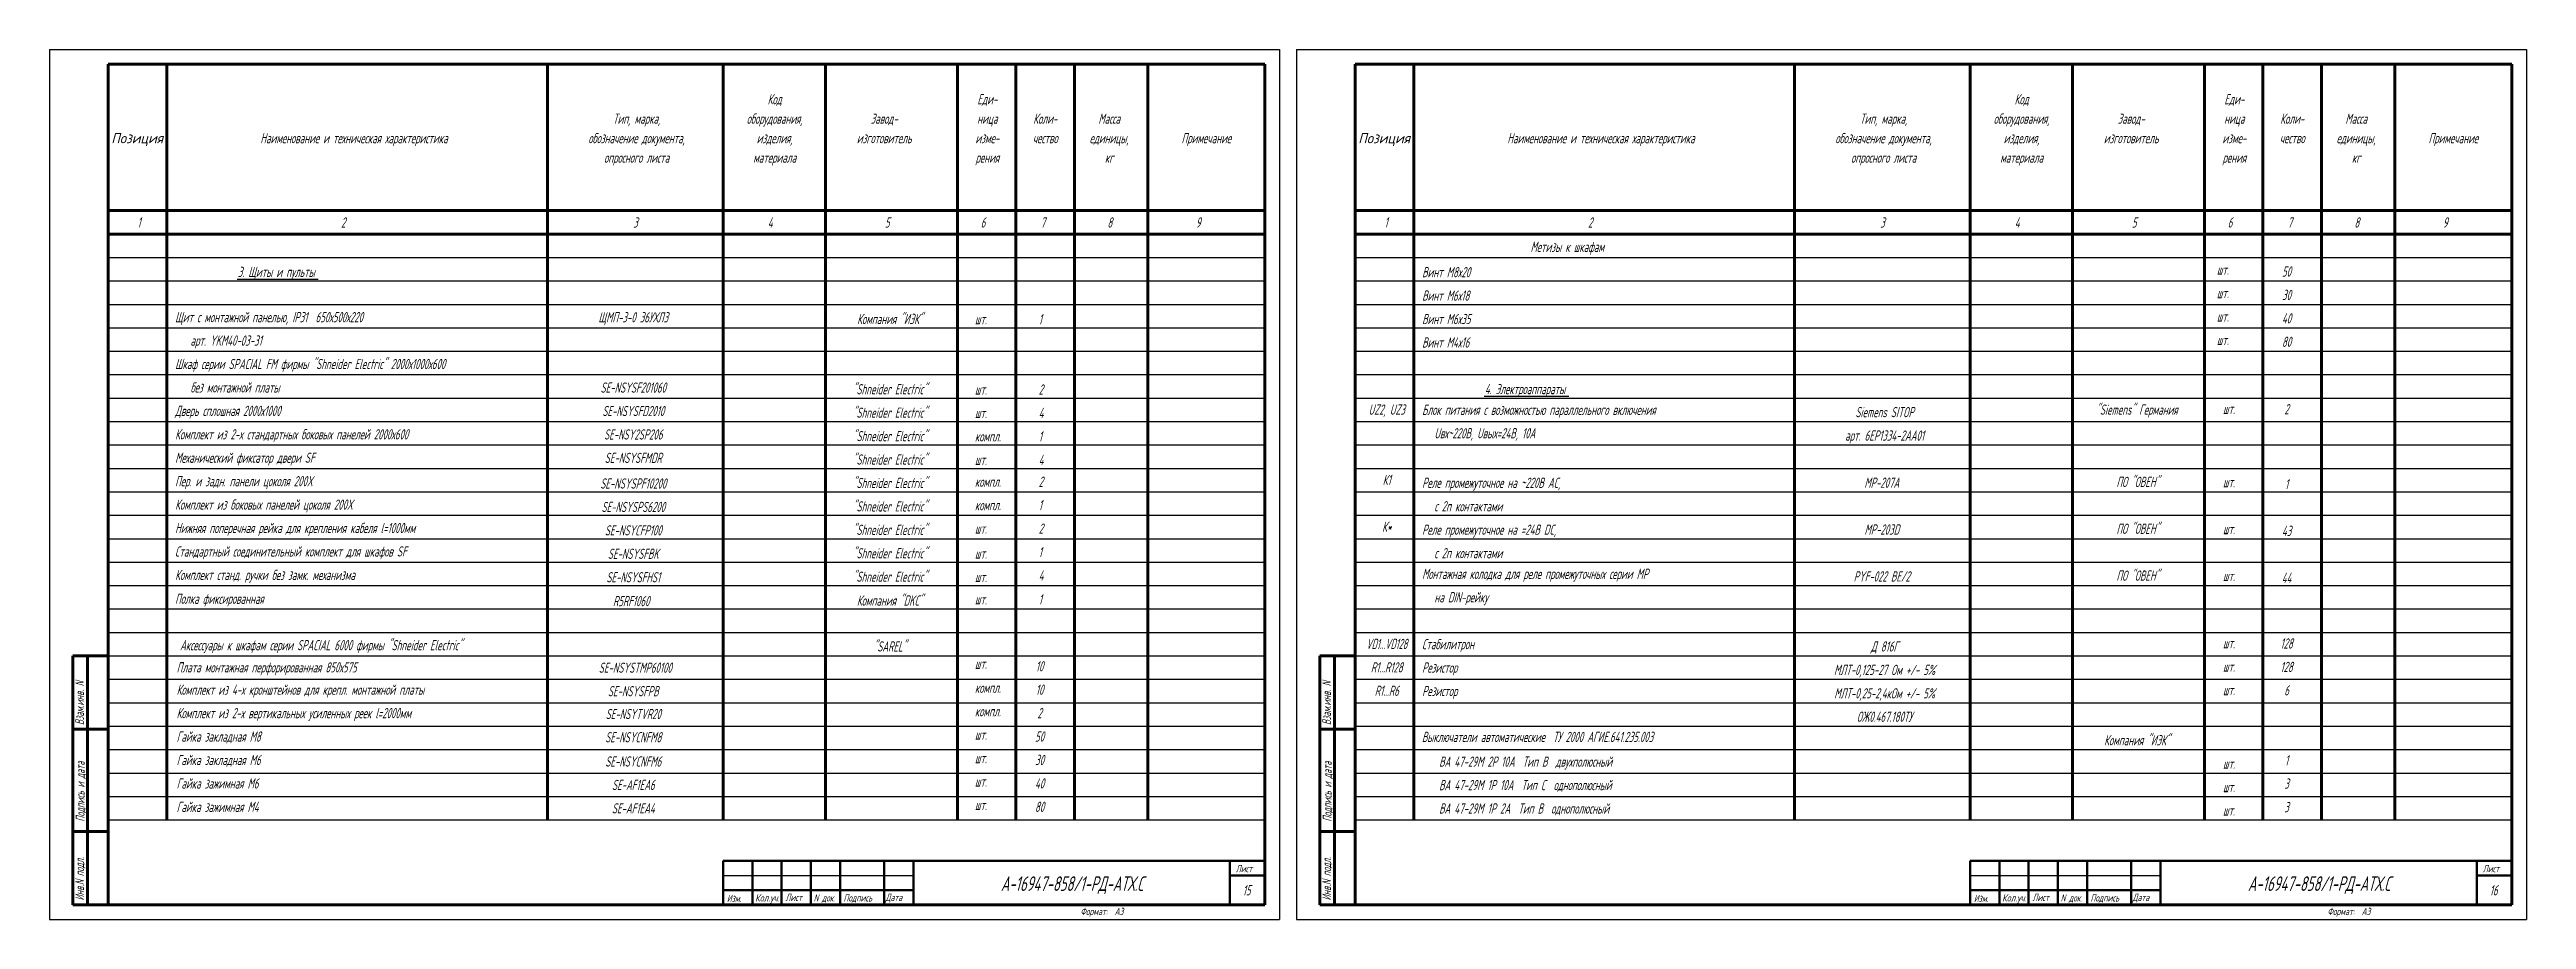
# Model space of a CAD drawing. Header units: millimetres. Extents: x -680 to 9204, y -4430 to 7779.
# Drawn here: x 5786 to 6632, y -3980 to -3683 of the extents above; entities that cross this region are included whole.
import ezdxf
from ezdxf.enums import TextEntityAlignment as Align

# ---------------------------------------------------------------- set-up
doc = ezdxf.new("R2010")
doc.units = ezdxf.units.MM
doc.layers.get('Defpoints').update_dxf_attribs({"color": 33})
doc.layers.add('Обводка', color=6, linetype='Continuous', lineweight=25)
doc.layers.add('Текст_КИП', color=2, linetype='Continuous', lineweight=25)
doc.layers.add('Текст.', color=51, linetype='Continuous')
doc.styles.add('Simplex', font='simplex.shx', dxfattribs={"width": 0.7, "oblique": 15})

msp = doc.modelspace()

# ---------------------------------------------------------------- texts
at = {"layer": 'Текст.', "style": 'Simplex', "oblique": 15, "width": 0.6}
for s, p in [('Щит с монтажной панелью, IP31  650х500х220', (5828.857, -3776.262)), ('арт. YKM40-03-31', (5834.101, -3784.262)), ('1', (6123.743, -3776.975)), ('Шкаф серии SPACIAL FM фирмы "Shneider Electric" 2000х1000х600', (5828.857, -3792.262)), ('без монтажной платы', (5834.101, -3800.262)), ('2', (6123.743, -3800.975)), ('Дверь сплошная 2000х1000', (5828.857, -3808.262)), ('4', (6123.743, -3808.975)), ('Комплект из 2-х стандартных боковых панелей 2000х600', (5828.857, -3816.262)), ('1', (6123.743, -3816.975)), ('Механический фиксатор двери SF', (5828.857, -3824.262)), ('4', (6123.743, -3824.975)), ('Пер. и задн. панели цоколя 200X ', (5828.857, -3832.262)), ('2', (6123.743, -3832.453)), ('Комплект из боковых панелей цоколя 200X', (5828.857, -3840.262)), ('1', (6123.743, -3840.453)), ('Нижняя поперечная рейка для крепления кабеля l=1000мм', (5828.857, -3848.262)), ('2', (6123.743, -3848.453)), ('Стандартный соединительный комплект для шкафов SF', (5828.857, -3856.262)), ('1', (6123.743, -3856.453)), ('Комплект станд. ручки без замк. механизма', (5828.857, -3864.262)), ('4', (6123.743, -3864.453))]:
    msp.add_text(s, height=3.5, dxfattribs=at).set_placement(p)
for s, p in [('ЩМП-3-0 36УХЛ3', (5985.3, -3776.317)), ('Компания "ИЭК"', (6072.953, -3776.876)), ('SE-NSYSF201060', (5985.3, -3800.317)), ('"Shneider Electric"', (6072.953, -3800.876)), ('SE-NSYSFD2010', (5985.3, -3808.317)), ('"Shneider Electric"', (6072.953, -3808.876)), ('SE-NSY2SP206', (5985.3, -3816.317)), ('"Shneider Electric"', (6072.953, -3816.876)), ('SE-NSYSFMDR', (5985.3, -3824.317)), ('"Shneider Electric"', (6072.953, -3824.876)), ('SE-NSYSPF10200', (5985.3, -3833.067)), ('"Shneider Electric"', (6072.953, -3832.876)), ('SE-NSYSPS6200', (5985.3, -3841.067)), ('"Shneider Electric"', (6072.953, -3840.876)), ('SE-NSYCFP100', (5985.3, -3849.067)), ('"Shneider Electric"', (6072.953, -3848.876)), ('SE-NSYSFBK', (5985.3, -3857.067)), ('"Shneider Electric"', (6072.953, -3856.876)), ('SE-NSYSFHS1', (5985.3, -3865.067)), ('"Shneider Electric"', (6072.953, -3864.876))]:
    msp.add_text(s, height=3.5, dxfattribs=at).set_placement(p, align=Align.CENTER)
at = {"layer": 'Текст_КИП', "style": 'Simplex', "oblique": 15}
for s, width, p in [('Код', 0.6, (6033.585, -3701.852)), ('Еди-', 0.6, (6106.203, -3701.852)), ('Код', 0.6, (6459.416, -3701.852)), ('Еди-', 0.6, (6532.034, -3701.852)), ('Наименование и техническая характеристика', 0.6, (5889.931, -3715.152)), ('обозначение документа,', 0.6, (5986.456, -3715.152)), ('Тип, марка,', 0.6, (5986.456, -3708.502)), ('оборудования,', 0.6, (6033.585, -3708.502)), ('изделия,', 0.6, (6033.585, -3715.152)), ('изготовитель', 0.6, (6070.985, -3715.152)), ('Завод-', 0.6, (6070.985, -3708.502)), ('изме-', 0.6, (6106.203, -3715.152)), ('ница', 0.6, (6106.203, -3708.502)), ('Коли-', 0.6, (6125.985, -3708.502)), ('чество', 0.6, (6125.985, -3715.152)), ('единицы,', 0.6, (6147.82, -3715.152)), ('Масса', 0.6, (6147.82, -3708.502)), ('Примечание', 0.6, (6180.985, -3715.152)), ('Наименование и техническая характеристика', 0.6, (6315.763, -3715.152)), ('обозначение документа,', 0.6, (6412.287, -3715.152)), ('Тип, марка,', 0.6, (6412.287, -3708.502)), ('оборудования,', 0.6, (6459.416, -3708.502)), ('изделия,', 0.6, (6459.416, -3715.152)), ('изготовитель', 0.6, (6496.816, -3715.152)), ('Завод-', 0.6, (6496.816, -3708.502)), ('изме-', 0.6, (6532.034, -3715.152)), ('ница', 0.6, (6532.034, -3708.502)), ('Коли-', 0.6, (6551.816, -3708.502)), ('чество', 0.6, (6551.816, -3715.152)), ('единицы,', 0.6, (6573.651, -3715.152)), ('Масса', 0.6, (6573.651, -3708.502)), ('Примечание', 0.6, (6606.816, -3715.152)), ('опросного листа', 0.6, (5986.456, -3721.802)), ('материала', 0.6, (6033.585, -3721.802)), ('рения', 0.6, (6106.203, -3721.802)), ('кг', 0.6, (6147.82, -3721.802)), ('опросного листа', 0.6, (6412.287, -3721.802)), ('материала', 0.6, (6459.416, -3721.802)), ('рения', 0.6, (6532.034, -3721.802)), ('кг', 0.6, (6573.651, -3721.802)), ('50', 0.6, (6549.881, -3760.686)), ('30', 0.6, (6549.881, -3768.686)), ('40', 0.6, (6549.881, -3776.686)), ('80', 0.6, (6549.881, -3784.686)), ('UZ2, UZ3', 0.6, (6242.606, -3807.831)), ('Siemens SITOP', 0.6, (6412.612, -3808.696)), ('2', 0.6, (6549.881, -3807.686)), ('арт. 6ЕР1334-2АА01', 0.6, (6412.612, -3816.696)), ('К1', 0.6, (6242.606, -3831.831)), ('МР-207А', 0.6, (6411.666, -3832.779)), ('ПО "ОВЕН"', 0.6, (6499.091, -3832.516)), ('1', 0.6, (6549.881, -3833.256)), ('К*', 0.6, (6242.606, -3847.831)), ('МР-203D', 0.6, (6411.666, -3848.779)), ('ПО "ОВЕН"', 0.6, (6499.091, -3848.516)), ('43', 0.6, (6549.881, -3849.256)), ('PYF-022 BE/2', 0.6, (6411.666, -3864.779)), ('ПО "ОВЕН"', 0.6, (6499.091, -3864.516)), ('44', 0.6, (6549.881, -3865.256)), ('"SAREL"', 0.6, (6072.953, -3888.696)), ('VD1...VD128', 0.55, (6242.606, -3887.831)), ('Д 816Г', 0.6, (6412.612, -3888.696)), ('128', 0.6, (6549.881, -3887.686)), (' SE-NSYSTMP60100', 0.6, (5985.3, -3895.952)), ('R1...R128', 0.6, (6242.606, -3895.831)), ('МЛТ-0,125-27 Ом +/- 5%%%', 0.6, (6412.612, -3896.696)), ('128', 0.6, (6549.881, -3895.686)), ('SE-NSYSFPB', 0.6, (5985.3, -3903.972)), ('10', 0.6, (6124.05, -3903.457)), ('R1...R6', 0.6, (6242.606, -3903.831)), ('МЛТ-0,25-2,4кОм +/- 5%%%', 0.6, (6412.612, -3904.696)), ('6', 0.6, (6549.881, -3903.686)), ('SE-NSYCNFM8', 0.6, (5985.3, -3919.691)), (' SE-NSYTVR20 ', 0.6, (5985.3, -3911.761)), ('50', 0.6, (6124.05, -3919.457)), ('ОЖ0.467.180ТУ', 0.6, (6412.612, -3912.696)), ('SE-NSYCNFM6', 0.6, (5985.3, -3927.972)), ('30', 0.6, (6124.05, -3927.457)), ('Компания "ИЭК"', 0.6, (6498.784, -3920.696)), ('1', 0.6, (6549.881, -3927.539)), ('SE-AF1EA6', 0.6, (5985.3, -3935.972)), ('40', 0.6, (6124.05, -3935.457)), ('3', 0.6, (6549.881, -3935.539)), ('SE-AF1EA4', 0.6, (5985.3, -3943.972)), ('80', 0.6, (6124.05, -3943.457)), ('3', 0.6, (6549.881, -3943.539))]:
    msp.add_text(s, height=3.5, dxfattribs=dict(at, width=width)).set_placement(p, align=Align.CENTER)
at = {"layer": 'Текст_КИП', "style": 'Simplex', "oblique": 15, "width": 0.822902}
for p, p2 in [((5807.072, -3715.152), (5824.765, -3715.152)), ((6232.904, -3715.152), (6250.596, -3715.152))]:
    msp.add_text('Позиция', height=3.5, dxfattribs=at).set_placement(p, p2, align=Align.FIT)
at = {"layer": 'Текст_КИП', "style": 'Simplex', "oblique": 15, "width": 0.6}
for s, height, p in [('1', 3.5, (5815.965, -3743.948)), ('2', 3.5, (5885.525, -3743.948)), ('3', 3.5, (5985.3, -3743.948)), ('4', 3.5, (6031.254, -3743.948)), ('5', 3.5, (6071.227, -3743.948)), ('6', 3.5, (6103.961, -3743.948)), ('7', 3.5, (6124.42, -3743.948)), ('8', 3.5, (6147.213, -3743.948)), ('9', 3.5, (6177.429, -3743.948)), ('1', 3.5, (6241.796, -3743.948)), ('2', 3.5, (6311.356, -3743.948)), ('3', 3.5, (6411.131, -3743.948)), ('4', 3.5, (6457.085, -3743.948)), ('5', 3.5, (6497.058, -3743.948)), ('6', 3.5, (6529.792, -3743.948)), ('7', 3.5, (6550.251, -3743.948)), ('8', 3.5, (6573.044, -3743.948)), ('9', 3.5, (6603.26, -3743.948)), ('Метизы к шкафам', 3.5, (6291.717, -3752.261)), ('%%U3. Щиты и пульты ', 3.5, (5850.259, -3760.814)), ('Винт М8х20', 3.5, (6254.688, -3760.906)), ('шт.', 3.5, (6526.073, -3760.043)), ('Винт М6х18', 3.5, (6254.688, -3768.906)), ('шт.', 3.5, (6526.073, -3768.043)), ('шт.', 3.5, (6101.973, -3776.975)), ('Винт М6х35', 3.5, (6254.688, -3776.906)), ('шт.', 3.5, (6526.073, -3776.043)), ('Винт М4х16', 3.5, (6254.688, -3784.906)), ('шт.', 3.5, (6526.073, -3784.043)), ('%%U4. Электроаппараты ', 3.5, (6276.091, -3800.814)), ('шт.', 3.5, (6101.973, -3800.975)), ('Блок питания с возможностью параллельного включения', 3.5, (6254.688, -3807.905)), ('шт.', 3.5, (6528.172, -3807.583)), ('шт.', 3.5, (6101.973, -3808.975)), ('компл.', 3.5, (6101.973, -3816.975)), ('Uвх~220В, Uвых=24В, 10А', 3.5, (6258.882, -3815.905)), ('шт.', 3.5, (6101.973, -3824.975)), ('компл.', 3.5, (6101.973, -3832.453)), ('Реле промежуточное на ~220В AC,', 3.5, (6254.688, -3832.822)), ('шт.', 3.5, (6528.172, -3832.613)), ('компл.', 3.5, (6101.973, -3840.453)), ('с 2п контактами', 3.5, (6258.882, -3840.822)), ('шт.', 3.5, (6101.973, -3848.453)), ('Реле промежуточное на =24В DC,', 3.5, (6254.688, -3848.822)), ('шт.', 3.5, (6528.172, -3848.613)), ('шт.', 3.5, (6101.973, -3856.975)), ('с 2п контактами', 3.5, (6258.882, -3856.822)), ('шт.', 3.5, (6101.973, -3864.975)), ('Монтажная колодка для реле промежуточных серии МР', 3.5, (6254.688, -3863.906)), ('шт.', 3.5, (6528.172, -3864.613)), ('на DIN-рейку', 3.5, (6258.882, -3871.906)), ('Аксессуары к шкафам серии SPACIAL 6000 фирмы "Shneider Electric"', 3.5, (5830.533, -3888.261)), ('Стабилитрон', 3.5, (6254.688, -3887.905)), ('шт.', 3.5, (6528.172, -3887.583)), ('Резистор', 3.5, (6254.688, -3895.905)), ('шт.', 3.5, (6528.172, -3895.583)), ('Комплект из 4-х кронштейнов для крепл. монтажной платы', 3.5, (5829.376, -3903.461)), ('компл.', 3.5, (6101.973, -3902.814)), ('Резистор', 3.5, (6254.688, -3903.905)), ('шт.', 3.5, (6528.172, -3903.583)), ('Комплект из 2-х вертикальных усиленных реек l=2000мм', 3.5, (5829.376, -3911.461)), ('Гайка закладная М8', 3.5, (5829.376, -3919.461)), ('компл.', 3.5, (6101.973, -3910.814)), ('Выключатели автоматические  ТУ 2000 АГИЕ.641.235.003', 3.5, (6254.61, -3919.584)), ('Гайка закладная М6', 3.5, (5829.376, -3927.461)), ('шт.', 3.5, (6101.973, -3918.814)), ('шт.', 3.5, (6101.973, -3926.814)), ('ВА 47-29М 2Р 10А  Тип В  двухполюсный', 3.5, (6260.485, -3928.022)), ('Гайка зажимная М6', 3.5, (5829.376, -3935.461)), ('шт.', 3.5, (6101.973, -3934.814)), ('ВА 47-29М 1P 10А  Тип C  однополюсный', 3.5, (6260.485, -3936.022)), ('шт.', 3.5, (6528.172, -3928.696)), ('Гайка зажимная М4', 3.5, (5829.376, -3943.461)), ('шт.', 3.5, (6101.973, -3942.814)), ('ВА 47-29М 1P 2А  Тип В  однополюсный', 3.5, (6260.485, -3944.022)), ('шт.', 3.5, (6528.172, -3936.696)), ('шт.', 3.5, (6528.172, -3944.696)), ('А-16947-858/1-РД-АТХ.С', 5, (6110.853, -3970.428)), ('А-16947-858/1-РД-АТХ.С', 5, (6536.685, -3970.428))]:
    msp.add_text(s, height=height, dxfattribs=at).set_placement(p)
at = {"layer": 'Текст_КИП', "lineweight": -3, "style": 'Simplex', "oblique": 15, "width": 0.6}
for s, p in [('"Siemens" Германия', (6498.784, -3807.834)), ('10', (6124.05, -3895.451))]:
    msp.add_text(s, height=3.5, dxfattribs=at).set_placement(p, align=Align.CENTER)
at = {"layer": 'Текст_КИП', "color": 3, "lineweight": -3, "style": 'Simplex', "oblique": 15, "width": 0.6}
msp.add_text('Полка фиксированная', height=3.5, dxfattribs=at).set_placement((5828.857, -3872.405))
at = {"layer": 'Текст_КИП', "color": 3, "style": 'Simplex', "oblique": 15, "width": 0.6}
for s, p in [('R5RF1060 ', (5985.3, -3873.21)), ('Компания "DKC"', (6072.918, -3873.019))]:
    msp.add_text(s, height=3.5, dxfattribs=at).set_placement(p, align=Align.CENTER)
for s, p in [('шт.', (6101.973, -3872.596)), ('1', (6123.743, -3872.596))]:
    msp.add_text(s, height=3.5, dxfattribs=at).set_placement(p)
at = {"layer": 'Текст_КИП', "style": 'Simplex', "oblique": 15, "width": 0.6}
for s, p in [('Взам.инв. N', (5797.748, -3913.785)), ('Взам.инв. N', (6223.579, -3913.785)), ('Подпись и дата', (5797.958, -3946.781)), ('Подпись и дата', (6223.789, -3946.781)), ('Инв.N подл.', (5797.748, -3973.681)), ('Инв.N подл.', (6223.579, -3973.681))]:
    msp.add_text(s, height=3, rotation=90, dxfattribs=at).set_placement(p)
at = {"layer": 'Текст_КИП', "lineweight": -3, "style": 'Simplex', "oblique": 15, "width": 0.6}
for s, height, p in [('Плата монтажная перфорированная 850х575', 3.5, (5829.376, -3895.829)), ('шт.', 3.5, (6101.973, -3894.61)), ('Лист', 2.5, (6191.066, -3964.036)), ('Лист', 2.5, (6616.898, -3964.036)), ('Изм.', 2.5, (6017.263, -3974.223)), ('Лист', 2.5, (6037.283, -3973.859)), ('N док.', 2.5, (6046.928, -3974.041)), ('Подпись', 2.5, (6057.12, -3974.041)), ('Дата', 2.5, (6071.497, -3973.859)), ('15', 3.5, (6193.426, -3971.921)), ('Изм.', 2.5, (6443.095, -3974.223)), ('Лист', 2.5, (6463.114, -3973.859)), ('N док.', 2.5, (6472.759, -3974.041)), ('Подпись', 2.5, (6482.951, -3974.041)), ('Дата', 2.5, (6497.328, -3973.859)), ('16', 3.5, (6619.257, -3971.921)), ('Формат:  А3', 2.5, (6138.028, -3978.68)), ('Формат:  А3', 2.5, (6563.859, -3978.68))]:
    msp.add_text(s, height=height, dxfattribs=at).set_placement(p)
at = {"layer": 'Текст_КИП', "color": 6, "style": 'Simplex', "oblique": 15, "width": 0.6}
msp.add_text('2', height=3.5, dxfattribs=at).set_placement((6124.05, -3911.457), align=Align.CENTER)
at = {"layer": 'Текст_КИП', "lineweight": -3, "style": 'Simplex', "oblique": 15, "width": 0.696257}
for p, p2 in [((6026.909, -3974.041), (6035.281, -3974.041)), ((6452.74, -3974.041), (6461.112, -3974.041))]:
    msp.add_text('Кол.уч.', height=2.5, dxfattribs=at).set_placement(p, p2, align=Align.FIT)

# ---------------------------------------------------------------- linework, layer by layer
at = {"lineweight": 60}
for p, q in [((5805.985, -3975.152), (5805.985, -3688.152)), ((5805.985, -3688.152), (6200.985, -3688.152)), ((5825.985, -3688.152), (5825.985, -3946.152)), ((5955.985, -3688.152), (5955.985, -3946.152)), ((6015.985, -3688.152), (6015.985, -3946.152)), ((6050.985, -3688.152), (6050.985, -3946.152)), ((6095.985, -3688.152), (6095.985, -3946.152)), ((6115.985, -3688.152), (6115.985, -3946.152)), ((6135.985, -3688.152), (6135.985, -3946.152)), ((6160.985, -3688.152), (6160.985, -3946.152)), ((6200.985, -3688.152), (6200.985, -3975.152)), ((6231.816, -3975.152), (6231.816, -3688.152)), ((6231.816, -3688.152), (6626.816, -3688.152)), ((6251.816, -3688.152), (6251.816, -3946.152)), ((6381.816, -3688.152), (6381.816, -3946.152)), ((6441.816, -3688.152), (6441.816, -3946.152)), ((6476.816, -3688.152), (6476.816, -3946.152)), ((6521.816, -3688.152), (6521.816, -3946.152)), ((6541.816, -3688.152), (6541.816, -3946.152)), ((6561.816, -3688.152), (6561.816, -3946.152)), ((6586.816, -3688.152), (6586.816, -3946.152)), ((6626.816, -3688.152), (6626.816, -3975.152)), ((5805.985, -3738.152), (6200.985, -3738.152)), ((6231.816, -3738.152), (6626.816, -3738.152)), ((5805.985, -3746.152), (6200.985, -3746.152)), ((6231.816, -3746.152), (6626.816, -3746.152)), ((5793.985, -3975.152), (5793.985, -3890.152)), ((5793.985, -3890.152), (5805.985, -3890.152)), ((5798.985, -3975.152), (5798.985, -3890.152)), ((6219.816, -3975.152), (6219.816, -3890.152)), ((6219.816, -3890.152), (6231.816, -3890.152)), ((6224.816, -3975.152), (6224.816, -3890.152)), ((5805.985, -3915.152), (5793.985, -3915.152)), ((6231.816, -3915.152), (6219.816, -3915.152)), ((5805.985, -3950.152), (5793.985, -3950.152)), ((6231.816, -3950.152), (6219.816, -3950.152)), ((5805.985, -3975.152), (5793.985, -3975.152)), ((6200.985, -3975.152), (5805.985, -3975.152)), ((6231.816, -3975.152), (6219.816, -3975.152)), ((6626.816, -3975.152), (6231.816, -3975.152))]:
    msp.add_line(p, q, dxfattribs=at)
at = {"lineweight": 50}
for p, q in [((6200.985, -3960.152), (6015.985, -3960.152)), ((6015.985, -3960.152), (6015.985, -3975.152)), ((6025.985, -3975.152), (6025.985, -3960.152)), ((6035.985, -3975.152), (6035.985, -3960.152)), ((6045.985, -3975.152), (6045.985, -3960.152)), ((6055.985, -3975.152), (6055.985, -3960.152)), ((6070.985, -3975.152), (6070.985, -3960.152)), ((6080.985, -3975.152), (6080.985, -3960.152)), ((6188.985, -3975.152), (6188.985, -3960.152)), ((6188.985, -3965.152), (6200.985, -3965.152)), ((6626.816, -3960.152), (6441.816, -3960.152)), ((6441.816, -3960.152), (6441.816, -3975.152)), ((6451.816, -3975.152), (6451.816, -3960.152)), ((6461.816, -3975.152), (6461.816, -3960.152)), ((6471.816, -3975.152), (6471.816, -3960.152)), ((6481.816, -3975.152), (6481.816, -3960.152)), ((6496.816, -3975.152), (6496.816, -3960.152)), ((6506.816, -3975.152), (6506.816, -3960.152)), ((6614.816, -3975.152), (6614.816, -3960.152)), ((6614.816, -3965.152), (6626.816, -3965.152)), ((6015.985, -3970.152), (6080.985, -3970.152)), ((6441.816, -3970.152), (6506.816, -3970.152))]:
    msp.add_line(p, q, dxfattribs=at)
at = {"lineweight": -3}
for p, q in [((6015.985, -3965.152), (6080.985, -3965.152)), ((6441.816, -3965.152), (6506.816, -3965.152))]:
    msp.add_line(p, q, dxfattribs=at)
at = {"layer": 'Defpoints'}
for p, q in [((5785.985, -3683.152), (6205.985, -3683.152)), ((5785.985, -3683.152), (5785.985, -3980.124)), ((6205.985, -3683.152), (6205.985, -3980.152)), ((6211.816, -3683.152), (6631.816, -3683.152)), ((6211.816, -3683.152), (6211.816, -3980.124)), ((6631.816, -3683.152), (6631.816, -3980.152)), ((5785.985, -3980.124), (6205.985, -3980.152)), ((6211.816, -3980.124), (6631.816, -3980.152))]:
    msp.add_line(p, q, dxfattribs=at)
at = {"layer": 'Обводка', "color": 155}
for p, q in [((5805.985, -3754.152), (6200.985, -3754.152)), ((6231.816, -3754.152), (6626.816, -3754.152)), ((5805.985, -3762.152), (6200.985, -3762.152)), ((6231.816, -3762.152), (6626.816, -3762.152)), ((5805.985, -3770.152), (6200.985, -3770.152)), ((6231.816, -3770.152), (6626.816, -3770.152)), ((5805.985, -3778.152), (6200.985, -3778.152)), ((6231.816, -3778.152), (6626.816, -3778.152)), ((5805.985, -3786.152), (6200.985, -3786.152)), ((6231.816, -3786.152), (6626.816, -3786.152)), ((5805.985, -3794.152), (6200.985, -3794.152)), ((6231.816, -3794.152), (6626.816, -3794.152)), ((5805.985, -3802.152), (6200.985, -3802.152)), ((6231.816, -3802.152), (6626.816, -3802.152)), ((5805.985, -3810.152), (6200.985, -3810.152)), ((6231.816, -3810.152), (6626.816, -3810.152)), ((5805.985, -3818.152), (6200.985, -3818.152)), ((6231.816, -3818.152), (6626.816, -3818.152)), ((5805.985, -3826.152), (6200.985, -3826.152)), ((6231.816, -3826.152), (6626.816, -3826.152)), ((5805.985, -3834.152), (6200.985, -3834.152)), ((6231.816, -3834.152), (6626.816, -3834.152)), ((5805.985, -3842.152), (6200.985, -3842.152)), ((6231.816, -3842.152), (6626.816, -3842.152)), ((5805.985, -3850.152), (6200.985, -3850.152)), ((6231.816, -3850.152), (6626.816, -3850.152)), ((5805.985, -3858.152), (6200.985, -3858.152)), ((6231.816, -3858.152), (6626.816, -3858.152)), ((5805.985, -3866.152), (6200.985, -3866.152)), ((6231.816, -3866.152), (6626.816, -3866.152)), ((5805.985, -3874.152), (6200.985, -3874.152)), ((5805.985, -3882.152), (6200.985, -3882.152)), ((6231.816, -3874.152), (6626.816, -3874.152)), ((6231.816, -3882.152), (6626.816, -3882.152)), ((5805.985, -3890.152), (6200.985, -3890.152)), ((6231.816, -3890.152), (6626.816, -3890.152)), ((5805.985, -3898.152), (6200.985, -3898.152)), ((6231.816, -3898.152), (6626.816, -3898.152)), ((5805.985, -3906.152), (6200.985, -3906.152)), ((6231.816, -3906.152), (6626.816, -3906.152)), ((5805.985, -3914.152), (6200.985, -3914.152)), ((6231.816, -3914.152), (6626.816, -3914.152)), ((5805.985, -3922.152), (6200.985, -3922.152)), ((6231.816, -3922.152), (6626.816, -3922.152)), ((5805.985, -3930.152), (6200.985, -3930.152)), ((6231.816, -3930.152), (6626.816, -3930.152)), ((5805.985, -3938.152), (6200.985, -3938.152)), ((6231.816, -3938.152), (6626.816, -3938.152)), ((5805.985, -3946.152), (6200.985, -3946.152)), ((5805.985, -3946.152), (6200.985, -3946.152)), ((6231.816, -3946.152), (6626.816, -3946.152)), ((6231.816, -3946.152), (6626.816, -3946.152))]:
    msp.add_line(p, q, dxfattribs=at)

msp.set_redraw_order([(e.dxf.handle, doc.entitydb.next_handle()) for e in msp.query("TEXT MTEXT ATTDEF DIMENSION ARC_DIMENSION")])  # texts and dimensions are drawn at this point

doc.saveas('drawing.dxf')
